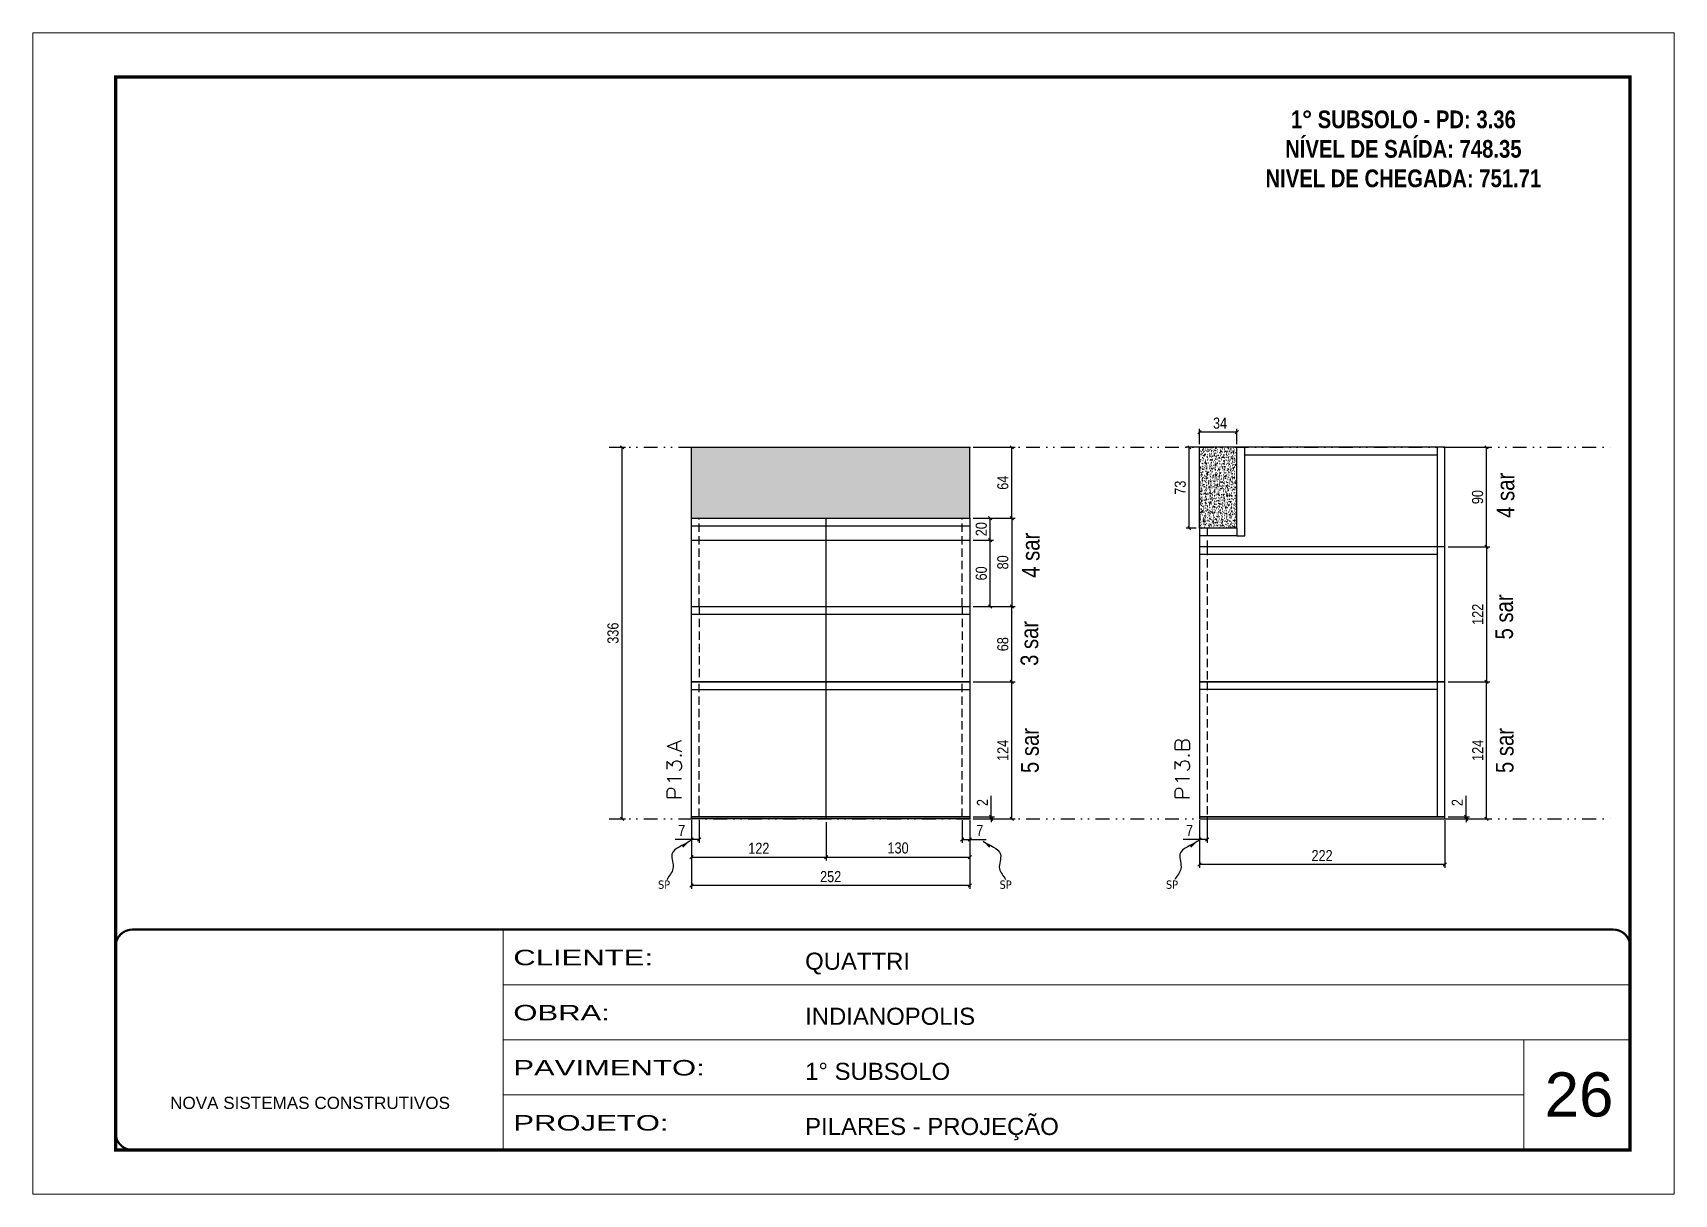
# Model space of a CAD drawing. Header units: millimetres. Extents: x 1945 to 8225, y 304 to 15137.
# Drawn here: x 3543 to 5028, y 7196 to 8246 of the extents above; entities that cross this region are included whole.
import ezdxf

# ---------------------------------------------------------------- set-up
doc = ezdxf.new("R2010")
doc.units = ezdxf.units.MM
for name, pattern in [('CONTINUO', [0]), ('DASHED', [0.75, 0.5, -0.25]), ('DIVIDE2', [0.625, 0.25, -0.125, 0, -0.125, 0, -0.125]), ('HIDDEN', [0.375, 0.25, -0.125])]:
    doc.linetypes.add(name, pattern=pattern)
for name, color, linetype, lineweight in [('CARIMBO', 255, 'Continuous', 9), ('Folhas', 255, 'Continuous', 9), ('SARRAFO DE PRESSAO', 251, 'DASHED', 9), ('Texto Seção', 7, 'Continuous', 15)]:
    doc.layers.add(name, color=color, linetype=linetype, lineweight=lineweight)
for name, color, linetype in [('COTA', 241, 'Continuous'), ('NOMENCLATURA', 7, 'Continuous'), ('Nível', 160, 'Continuous'), ('Painéis', 200, 'Continuous'), ('SARR_2.2x7', 40, 'Continuous'), ('texto', 7, 'Continuous')]:
    doc.layers.add(name, color=color, linetype=linetype)
doc.styles.add('ARIAL', font='arial.ttf')
doc.styles.add('ARIAL_NARROW', font='ARIALN.TTF', dxfattribs={"height": 0.2})
doc.styles.add('COTA TECNICA', font='techl___.ttf', dxfattribs={"height": 10})
doc.styles.add('COTA TECNICA-50', font='techl___.ttf', dxfattribs={"height": 10})
doc.styles.add('REGUA-120', font='ROMANS.shx', dxfattribs={"height": 15})
doc.styles.add('ROMANC', font='techb___.ttf', dxfattribs={"height": 2.5})
doc.styles.get("Standard").update_dxf_attribs({"font": 'arial.ttf'})
doc.styles.add('Tecnologia', font='')
doc.styles.get('Tecnologia').set_extended_font_data('Forgotten Futurist')
doc.dimstyles.new('COTA PAINEL-50', dxfattribs={"dimtxt": 10, "dimasz": 3, "dimexe": 3, "dimexo": 3, "dimgap": 3, "dimtad": 1, "dimdec": 1, "dimzin": 12, "dimdsep": 46, "dimtxsty": 'COTA TECNICA-50', "dimblk1": 'OBLIQUE', "dimblk2": 'OBLIQUE', "dimsah": 1, "dimcen": 0.9, "dimclrd": 4, "dimclre": 4, "dimclrt": 240, "dimadec": 1, "dimazin": 3, "dimtfac": 1, "dimtdec": 1, "dimtmove": 0, "dimatfit": 3, "dimfxl": 1, "dimtolj": 1, "dimtzin": 12, "dimarcsym": 0})
doc.dimstyles.new('PAINEL', dxfattribs={"dimtxt": 10, "dimasz": 3, "dimexe": 3, "dimexo": 3, "dimgap": 3, "dimtad": 1, "dimdec": 1, "dimzin": 12, "dimdsep": 46, "dimtxsty": 'COTA TECNICA', "dimblk1": 'OBLIQUE', "dimblk2": 'OBLIQUE', "dimsah": 1, "dimcen": 0.9, "dimclrd": 4, "dimclre": 4, "dimclrt": 240, "dimadec": 1, "dimazin": 3, "dimtfac": 1, "dimtdec": 1, "dimtmove": 0, "dimatfit": 3, "dimfxl": 1, "dimtolj": 1, "dimtzin": 12, "dimarcsym": 0})
doc.dimstyles.get("Standard").update_dxf_attribs({"dimtxt": 0.18, "dimasz": 0.18, "dimexe": 0.18, "dimexo": 0.0625, "dimgap": 0.09, "dimtad": 0, "dimtih": 1, "dimtoh": 1, "dimdec": 4, "dimzin": 0, "dimdsep": 46, "dimtxsty": 'Standard', "dimcen": 0.09, "dimadec": 0, "dimazin": 0, "dimtfac": 1, "dimtdec": 4, "dimtofl": 0, "dimtmove": 0, "dimatfit": 3, "dimfxl": 1, "dimtolj": 1, "dimtzin": 0, "dimarcsym": 0})

msp = doc.modelspace()

# ---------------------------------------------------------------- texts
at = {"layer": 'CARIMBO', "style": 'ARIAL'}
msp.add_text('26', height=40, dxfattribs=at).set_placement((4911.22, 7265.8))
at = {"layer": 'NOMENCLATURA', "style": 'ARIAL_NARROW'}
for s, p in [('4 sar', (4883.73, 7807.12)), ('4 sar', (4454.17, 7752.93)), ('5 sar', (4882.54, 7697.18)), ('3 sar', (4452.98, 7673.23)), ('5 sar', (4453.48, 7576.39)), ('5 sar', (4883.04, 7576.39))]:
    msp.add_text(s, height=16, rotation=90, dxfattribs=at).set_placement(p)
at = {"layer": 'NOMENCLATURA', "color": 2, "insert": (4783.35, 8175.45), "char_height": 16, "attachment_point": 2, "style": 'ROMANC'}
msp.add_mtext_dynamic_manual_height_columns('1° SUBSOLO - PD: 3.36\\PNÍVEL DE SAÍDA: 748.35\\PNIVEL DE CHEGADA: 751.71', width=449.0761, gutter_width=1, heights=[0], dxfattribs=at)
at = {"layer": 'texto', "color": 0, "char_height": 7.5, "attachment_point": 5}
for insert in [(4114.46, 7475.45), (4423.48, 7475.45), (4574.02, 7475.45)]:
    msp.add_mtext('{\\fTahoma|b0|i0|c0|p34;\\C4;SP}', dxfattribs=dict(at, insert=insert))
at = {"layer": 'Texto Seção', "style": 'REGUA-120', "width": 1.1}
for s, p in [('P13.A', (4130.29, 7551.77)), ('P13.B', (4589.85, 7551.77))]:
    msp.add_text(s, height=13, rotation=90, dxfattribs=at).set_placement(p)

# ---------------------------------------------------------------- blocks, each defined once
blk = doc.blocks.new('9999999999')
at = {"color": 30, "linetype": 'CONTINUO'}
for p, q in [((98564.6, 34230.2), (98564.6, 34429.4)), ((98564.6, 34379.6), (99584, 34379.6)), ((98564.6, 34329.8), (99488, 34329.8)), ((99584, 34329.8), (99488, 34329.8)), ((99488, 34329.8), (99488, 34230.2)), ((98564.6, 34280), (99488, 34280))]:
    blk.add_line(p, q, dxfattribs=at)
at = {"color": 30, "linetype": 'CONTINUO', "const_width": 2}
blk.add_lwpolyline([(99584, 34230.2), (99584, 34414.4, 0.414214), (99569, 34429.4), (98229, 34429.4, 0.414214), (98214, 34414.4), (98214, 34245.2, 0.414214), (98229, 34230.2), (99584, 34230.2)], format="xyb", dxfattribs=at)
at = {"layer": 'Folhas'}
blk.add_lwpolyline([(98139, 34190.2), (99624, 34190.2), (99624, 35240.2), (98139, 35240.2)], close=True, dxfattribs=at)
at = {"layer": 'Folhas', "color": 30, "const_width": 3}
blk.add_lwpolyline([(98214, 34230.2), (99584, 34230.2), (99584, 35200.2), (98214, 35200.2)], close=True, dxfattribs=at)
at = {"color": 7, "linetype": 'Continuous', "ltscale": 5, "style": 'ARIAL'}
for s, height, p in [('QUATTRI', 15.48, (98837.7, 34393.1)), ('INDIANOPOLIS', 15.483, (98837.7, 34343.3)), ('1° SUBSOLO', 15.48, (98837.7, 34293.5)), ('NOVA SISTEMAS CONSTRUTIVOS', 11.059, (98263.2, 34267.2)), ('PILARES - PROJEÇÃO', 15.483, (98837.7, 34243.7))]:
    blk.add_text(s, height=height, dxfattribs=at).set_placement(p)
at = {"layer": 'Folhas', "color": 7, "style": 'Tecnologia', "width": 1.5}
for s, p in [('CLIENTE:', (98573.7, 34397.2)), ('OBRA:', (98573.7, 34347.3)), ('PAVIMENTO:', (98573.7, 34297.5)), ('PROJETO:', (98573.7, 34247.7))]:
    blk.add_text(s, height=14, dxfattribs=at).set_placement(p)
blk = doc.blocks.new('_Oblique')
at = {"color": 0, "linetype": 'ByBlock', "lineweight": -2}
blk.add_line((-0.5, -0.5), (0.5, 0.5), dxfattribs=at)
blk = doc.blocks.new('*D1049')
at = {"layer": 'COTA', "color": 4, "lineweight": -2, "transparency": 16777216}
for p, q in [((4139.2, 7533.9), (4139.2, 7471.6)), ((4391.2, 7533.9), (4391.2, 7471.6)), ((4391.2, 7474.6), (4139.2, 7474.6))]:
    blk.add_line(p, q, dxfattribs=at)
at = {"layer": 'Defpoints', "color": 0, "transparency": 16777216}
for p in [(4139.2, 7536.9), (4391.2, 7536.9), (4139.2, 7474.6)]:
    blk.add_point(p, dxfattribs=at)
at = {"layer": 'COTA', "color": 4, "lineweight": -2, "transparency": 16777216, "xscale": 3, "yscale": 3, "zscale": 3, "rotation": 180}
blk.add_blockref('_Oblique', (4139.2, 7474.6), dxfattribs=at)
at = {"layer": 'COTA', "color": 4, "lineweight": -2, "transparency": 16777216, "xscale": 3, "yscale": 3, "zscale": 3}
blk.add_blockref('_Oblique', (4391.2, 7474.6), dxfattribs=at)
at = {"layer": 'COTA', "color": 240, "transparency": 16777216, "insert": (4265.2, 7482.7), "char_height": 10, "attachment_point": 5, "style": 'COTA TECNICA'}
blk.add_mtext('\\A1;252', dxfattribs=at)
blk = doc.blocks.new('*D1050')
at = {"layer": 'COTA', "color": 4, "lineweight": -2, "transparency": 16777216}
for p, q in [((4384.2, 7533.9), (4384.2, 7513.4)), ((4391.2, 7531.9), (4391.2, 7513.4)), ((4384.2, 7516.4), (4391.2, 7516.4)), ((4391.2, 7516.4), (4406, 7516.4))]:
    blk.add_line(p, q, dxfattribs=at)
at = {"layer": 'Defpoints', "color": 0, "transparency": 16777216}
for p in [(4384.2, 7536.9), (4391.2, 7534.9), (4391.2, 7516.4)]:
    blk.add_point(p, dxfattribs=at)
at = {"layer": 'COTA', "color": 4, "lineweight": -2, "transparency": 16777216, "xscale": 3, "yscale": 3, "zscale": 3, "rotation": 180}
blk.add_blockref('_Oblique', (4384.2, 7516.4), dxfattribs=at)
at = {"layer": 'COTA', "color": 4, "lineweight": -2, "transparency": 16777216, "xscale": 3, "yscale": 3, "zscale": 3}
blk.add_blockref('_Oblique', (4391.2, 7516.4), dxfattribs=at)
at = {"layer": 'COTA', "color": 240, "transparency": 16777216, "insert": (4400.1, 7524.5), "char_height": 10, "attachment_point": 5, "style": 'COTA TECNICA-50'}
blk.add_mtext('\\A1;7', dxfattribs=at)
blk = doc.blocks.new('*D1051')
at = {"layer": 'COTA', "color": 4, "lineweight": -2, "transparency": 16777216}
for p, q in [((4139.2, 7531.9), (4139.2, 7513.4)), ((4146.2, 7533.9), (4146.2, 7513.4)), ((4139.2, 7516.4), (4124.5, 7516.4)), ((4146.2, 7516.4), (4139.2, 7516.4))]:
    blk.add_line(p, q, dxfattribs=at)
at = {"layer": 'Defpoints', "color": 0, "transparency": 16777216}
for p in [(4139.2, 7534.9), (4146.2, 7536.9), (4139.2, 7516.4)]:
    blk.add_point(p, dxfattribs=at)
at = {"layer": 'COTA', "color": 4, "lineweight": -2, "transparency": 16777216, "xscale": 3, "yscale": 3, "zscale": 3, "rotation": 180}
blk.add_blockref('_Oblique', (4139.2, 7516.4), dxfattribs=at)
at = {"layer": 'COTA', "color": 4, "lineweight": -2, "transparency": 16777216, "xscale": 3, "yscale": 3, "zscale": 3}
blk.add_blockref('_Oblique', (4146.2, 7516.4), dxfattribs=at)
at = {"layer": 'COTA', "color": 240, "transparency": 16777216, "insert": (4130.4, 7524.5), "char_height": 10, "attachment_point": 5, "style": 'COTA TECNICA-50'}
blk.add_mtext('\\A1;7', dxfattribs=at)
blk = doc.blocks.new('*D1052')
at = {"layer": 'COTA', "color": 4, "lineweight": -2, "transparency": 16777216}
for p, q in [((4410.5, 7536.9), (4410.5, 7555.7)), ((4394.2, 7536.9), (4413.5, 7536.9)), ((4394.2, 7534.9), (4413.5, 7534.9)), ((4410.5, 7534.9), (4410.5, 7536.9)), ((4410.5, 7534.9), (4410.5, 7531.9))]:
    blk.add_line(p, q, dxfattribs=at)
at = {"layer": 'Defpoints', "color": 0, "transparency": 16777216}
for p in [(4391.2, 7536.9), (4391.2, 7534.9), (4410.5, 7534.9)]:
    blk.add_point(p, dxfattribs=at)
at = {"layer": 'COTA', "color": 4, "lineweight": -2, "transparency": 16777216, "xscale": 3, "yscale": 3, "zscale": 3}
for p, rotation in [((4410.5, 7536.9), 270), ((4410.5, 7534.9), 90)]:
    blk.add_blockref('_Oblique', p, dxfattribs=dict(at, rotation=rotation))
at = {"layer": 'COTA', "color": 240, "transparency": 16777216, "insert": (4402.5, 7549.7), "char_height": 10, "attachment_point": 5, "rotation": 90, "style": 'COTA TECNICA-50'}
blk.add_mtext('\\A1;2', dxfattribs=at)
blk = doc.blocks.new('*D1053')
at = {"layer": 'COTA', "color": 4, "lineweight": -2, "transparency": 16777216}
for p, q in [((4067.7, 7870.9), (4079.5, 7870.9)), ((4076.5, 7534.9), (4076.5, 7870.9)), ((4067.7, 7534.9), (4079.5, 7534.9))]:
    blk.add_line(p, q, dxfattribs=at)
at = {"layer": 'Defpoints', "color": 0, "transparency": 16777216}
for p in [(4064.7, 7870.9), (4076.5, 7870.9), (4064.7, 7534.9)]:
    blk.add_point(p, dxfattribs=at)
at = {"layer": 'COTA', "color": 4, "lineweight": -2, "transparency": 16777216, "xscale": 3, "yscale": 3, "zscale": 3}
for p, rotation in [((4076.5, 7870.9), 90), ((4076.5, 7534.9), 270)]:
    blk.add_blockref('_Oblique', p, dxfattribs=dict(at, rotation=rotation))
at = {"layer": 'COTA', "color": 240, "transparency": 16777216, "insert": (4068.3, 7702.9), "char_height": 10, "attachment_point": 5, "rotation": 90, "style": 'COTA TECNICA-50'}
blk.add_mtext('\\A1;336', dxfattribs=at)
blk = doc.blocks.new('*D1054')
at = {"layer": 'COTA', "color": 4, "lineweight": -2, "transparency": 16777216}
for p, q in [((4394.2, 7870.9), (4432.1, 7870.9)), ((4429.1, 7806.9), (4429.1, 7870.9)), ((4394.2, 7806.9), (4432.1, 7806.9))]:
    blk.add_line(p, q, dxfattribs=at)
at = {"layer": 'Defpoints', "color": 0, "transparency": 16777216}
for p in [(4391.2, 7870.9), (4429.1, 7870.9), (4391.2, 7806.9)]:
    blk.add_point(p, dxfattribs=at)
at = {"layer": 'COTA', "color": 4, "lineweight": -2, "transparency": 16777216, "xscale": 3, "yscale": 3, "zscale": 3}
for p, rotation in [((4429.1, 7870.9), 90), ((4429.1, 7806.9), 270)]:
    blk.add_blockref('_Oblique', p, dxfattribs=dict(at, rotation=rotation))
at = {"layer": 'COTA', "color": 240, "transparency": 16777216, "insert": (4421, 7838.9), "char_height": 10, "attachment_point": 5, "rotation": 90, "style": 'COTA TECNICA'}
blk.add_mtext('\\A1;64', dxfattribs=at)
blk = doc.blocks.new('*D1055')
at = {"layer": 'COTA', "color": 4, "lineweight": -2, "transparency": 16777216}
for p, q in [((4394.2, 7658.9), (4432.1, 7658.9)), ((4429.1, 7534.9), (4429.1, 7658.9)), ((4394.2, 7534.9), (4432.1, 7534.9))]:
    blk.add_line(p, q, dxfattribs=at)
at = {"layer": 'Defpoints', "color": 0, "transparency": 16777216}
for p in [(4391.2, 7658.9), (4429.1, 7658.9), (4391.2, 7534.9)]:
    blk.add_point(p, dxfattribs=at)
at = {"layer": 'COTA', "color": 4, "lineweight": -2, "transparency": 16777216, "xscale": 3, "yscale": 3, "zscale": 3}
for p, rotation in [((4429.1, 7658.9), 90), ((4429.1, 7534.9), 270)]:
    blk.add_blockref('_Oblique', p, dxfattribs=dict(at, rotation=rotation))
at = {"layer": 'COTA', "color": 240, "transparency": 16777216, "insert": (4421, 7596.9), "char_height": 10, "attachment_point": 5, "rotation": 90, "style": 'COTA TECNICA'}
blk.add_mtext('\\A1;124', dxfattribs=at)
blk = doc.blocks.new('*D1056')
at = {"layer": 'COTA', "color": 4, "lineweight": -2, "transparency": 16777216}
for p, q in [((4598.8, 7533.9), (4598.8, 7490.8)), ((4820.8, 7533.9), (4820.8, 7490.8)), ((4820.8, 7493.8), (4598.8, 7493.8))]:
    blk.add_line(p, q, dxfattribs=at)
at = {"layer": 'Defpoints', "color": 0, "transparency": 16777216}
for p in [(4598.8, 7536.9), (4820.8, 7536.9), (4598.8, 7493.8)]:
    blk.add_point(p, dxfattribs=at)
at = {"layer": 'COTA', "color": 4, "lineweight": -2, "transparency": 16777216, "xscale": 3, "yscale": 3, "zscale": 3, "rotation": 180}
blk.add_blockref('_Oblique', (4598.8, 7493.8), dxfattribs=at)
at = {"layer": 'COTA', "color": 4, "lineweight": -2, "transparency": 16777216, "xscale": 3, "yscale": 3, "zscale": 3}
blk.add_blockref('_Oblique', (4820.8, 7493.8), dxfattribs=at)
at = {"layer": 'COTA', "color": 240, "transparency": 16777216, "insert": (4709.8, 7501.8), "char_height": 10, "attachment_point": 5, "style": 'COTA TECNICA'}
blk.add_mtext('\\A1;222', dxfattribs=at)
blk = doc.blocks.new('*D1057')
at = {"layer": 'COTA', "color": 4, "lineweight": -2, "transparency": 16777216}
for p, q in [((4598.8, 7531.9), (4598.8, 7513.4)), ((4605.8, 7535.9), (4605.8, 7513.4)), ((4598.8, 7516.4), (4584.1, 7516.4)), ((4605.8, 7516.4), (4598.8, 7516.4))]:
    blk.add_line(p, q, dxfattribs=at)
at = {"layer": 'Defpoints', "color": 0, "transparency": 16777216}
for p in [(4598.8, 7534.9), (4605.8, 7538.9), (4598.8, 7516.4)]:
    blk.add_point(p, dxfattribs=at)
at = {"layer": 'COTA', "color": 4, "lineweight": -2, "transparency": 16777216, "xscale": 3, "yscale": 3, "zscale": 3, "rotation": 180}
blk.add_blockref('_Oblique', (4598.8, 7516.4), dxfattribs=at)
at = {"layer": 'COTA', "color": 4, "lineweight": -2, "transparency": 16777216, "xscale": 3, "yscale": 3, "zscale": 3}
blk.add_blockref('_Oblique', (4605.8, 7516.4), dxfattribs=at)
at = {"layer": 'COTA', "color": 240, "transparency": 16777216, "insert": (4589.9, 7524.5), "char_height": 10, "attachment_point": 5, "style": 'COTA TECNICA-50'}
blk.add_mtext('\\A1;7', dxfattribs=at)
blk = doc.blocks.new('*D1058')
at = {"layer": 'COTA', "color": 4, "lineweight": -2, "transparency": 16777216}
for p, q in [((4840.1, 7536.9), (4840.1, 7555.7)), ((4823.8, 7536.9), (4843.1, 7536.9)), ((4823.8, 7534.9), (4843.1, 7534.9)), ((4840.1, 7534.9), (4840.1, 7536.9)), ((4840.1, 7534.9), (4840.1, 7531.9))]:
    blk.add_line(p, q, dxfattribs=at)
at = {"layer": 'Defpoints', "color": 0, "transparency": 16777216}
for p in [(4820.8, 7536.9), (4820.8, 7534.9), (4840.1, 7534.9)]:
    blk.add_point(p, dxfattribs=at)
at = {"layer": 'COTA', "color": 4, "lineweight": -2, "transparency": 16777216, "xscale": 3, "yscale": 3, "zscale": 3}
for p, rotation in [((4840.1, 7536.9), 270), ((4840.1, 7534.9), 90)]:
    blk.add_blockref('_Oblique', p, dxfattribs=dict(at, rotation=rotation))
at = {"layer": 'COTA', "color": 240, "transparency": 16777216, "insert": (4832.1, 7549.7), "char_height": 10, "attachment_point": 5, "rotation": 90, "style": 'COTA TECNICA-50'}
blk.add_mtext('\\A1;2', dxfattribs=at)
blk = doc.blocks.new('*D1059')
at = {"layer": 'COTA', "color": 4, "lineweight": -2, "transparency": 16777216}
for p, q in [((4823.8, 7658.9), (4861.6, 7658.9)), ((4858.6, 7534.9), (4858.6, 7658.9)), ((4823.8, 7534.9), (4861.6, 7534.9))]:
    blk.add_line(p, q, dxfattribs=at)
at = {"layer": 'Defpoints', "color": 0, "transparency": 16777216}
for p in [(4820.8, 7658.9), (4858.6, 7658.9), (4820.8, 7534.9)]:
    blk.add_point(p, dxfattribs=at)
at = {"layer": 'COTA', "color": 4, "lineweight": -2, "transparency": 16777216, "xscale": 3, "yscale": 3, "zscale": 3}
for p, rotation in [((4858.6, 7658.9), 90), ((4858.6, 7534.9), 270)]:
    blk.add_blockref('_Oblique', p, dxfattribs=dict(at, rotation=rotation))
at = {"layer": 'COTA', "color": 240, "transparency": 16777216, "insert": (4850.6, 7596.9), "char_height": 10, "attachment_point": 5, "rotation": 90, "style": 'COTA TECNICA'}
blk.add_mtext('\\A1;124', dxfattribs=at)
blk = doc.blocks.new('*D1060')
at = {"layer": 'COTA', "color": 4, "lineweight": -2, "transparency": 16777216}
for p, q in [((4823.8, 7780.9), (4861.6, 7780.9)), ((4858.6, 7780.9), (4858.6, 7658.9)), ((4823.8, 7658.9), (4861.6, 7658.9))]:
    blk.add_line(p, q, dxfattribs=at)
at = {"layer": 'Defpoints', "color": 0, "transparency": 16777216}
for p in [(4820.8, 7780.9), (4820.8, 7658.9), (4858.6, 7658.9)]:
    blk.add_point(p, dxfattribs=at)
at = {"layer": 'COTA', "color": 4, "lineweight": -2, "transparency": 16777216, "xscale": 3, "yscale": 3, "zscale": 3}
for p, rotation in [((4858.6, 7780.9), 90), ((4858.6, 7658.9), 270)]:
    blk.add_blockref('_Oblique', p, dxfattribs=dict(at, rotation=rotation))
at = {"layer": 'COTA', "color": 240, "transparency": 16777216, "insert": (4850.6, 7719.9), "char_height": 10, "attachment_point": 5, "rotation": 90, "style": 'COTA TECNICA'}
blk.add_mtext('\\A1;122', dxfattribs=at)
blk = doc.blocks.new('*D1625')
at = {"layer": 'COTA', "color": 4, "lineweight": -2, "transparency": 16777216}
for p, q in [((4823.8, 7870.9), (4861.6, 7870.9)), ((4858.6, 7780.9), (4858.6, 7870.9)), ((4823.8, 7780.9), (4861.6, 7780.9))]:
    blk.add_line(p, q, dxfattribs=at)
at = {"layer": 'Defpoints', "color": 0, "transparency": 16777216}
for p in [(4820.8, 7870.9), (4858.6, 7870.9), (4820.8, 7780.9)]:
    blk.add_point(p, dxfattribs=at)
at = {"layer": 'COTA', "color": 4, "lineweight": -2, "transparency": 16777216, "xscale": 3, "yscale": 3, "zscale": 3}
for p, rotation in [((4858.6, 7870.9), 90), ((4858.6, 7780.9), 270)]:
    blk.add_blockref('_Oblique', p, dxfattribs=dict(at, rotation=rotation))
at = {"layer": 'COTA', "color": 240, "transparency": 16777216, "insert": (4850.5, 7825.9), "char_height": 10, "attachment_point": 5, "rotation": 90, "style": 'COTA TECNICA'}
blk.add_mtext('\\A1;90', dxfattribs=at)
blk = doc.blocks.new('*D1061')
at = {"layer": 'COTA', "color": 4, "lineweight": -2, "transparency": 16777216}
for p, q in [((4598.8, 7873.9), (4598.8, 7887.5)), ((4632.8, 7873.9), (4632.8, 7887.5)), ((4632.8, 7884.5), (4598.8, 7884.5))]:
    blk.add_line(p, q, dxfattribs=at)
at = {"layer": 'Defpoints', "color": 0, "transparency": 16777216}
for p in [(4598.8, 7884.5), (4598.8, 7870.9), (4632.8, 7870.9)]:
    blk.add_point(p, dxfattribs=at)
at = {"layer": 'COTA', "color": 4, "lineweight": -2, "transparency": 16777216, "xscale": 3, "yscale": 3, "zscale": 3, "rotation": 180}
blk.add_blockref('_Oblique', (4598.8, 7884.5), dxfattribs=at)
at = {"layer": 'COTA', "color": 4, "lineweight": -2, "transparency": 16777216, "xscale": 3, "yscale": 3, "zscale": 3}
blk.add_blockref('_Oblique', (4632.8, 7884.5), dxfattribs=at)
at = {"layer": 'COTA', "color": 240, "transparency": 16777216, "insert": (4617.5, 7892.7), "char_height": 10, "attachment_point": 5, "style": 'COTA TECNICA'}
blk.add_mtext('\\A1;34', dxfattribs=at)
blk = doc.blocks.new('*D1062')
at = {"layer": 'COTA', "color": 4, "lineweight": -2, "transparency": 16777216}
for p, q in [((4629.8, 7870.9), (4586.7, 7870.9)), ((4589.7, 7797.9), (4589.7, 7870.9)), ((4595.8, 7797.9), (4586.7, 7797.9))]:
    blk.add_line(p, q, dxfattribs=at)
at = {"layer": 'Defpoints', "color": 0, "transparency": 16777216}
for p in [(4589.7, 7870.9), (4632.8, 7870.9), (4598.8, 7797.9)]:
    blk.add_point(p, dxfattribs=at)
at = {"layer": 'COTA', "color": 4, "lineweight": -2, "transparency": 16777216, "xscale": 3, "yscale": 3, "zscale": 3}
for p, rotation in [((4589.7, 7870.9), 90), ((4589.7, 7797.9), 270)]:
    blk.add_blockref('_Oblique', p, dxfattribs=dict(at, rotation=rotation))
at = {"layer": 'COTA', "color": 240, "transparency": 16777216, "insert": (4581.5, 7834.4), "char_height": 10, "attachment_point": 5, "rotation": 90, "style": 'COTA TECNICA'}
blk.add_mtext('\\A1;73', dxfattribs=at)
blk = doc.blocks.new('*D1629')
at = {"layer": 'Defpoints', "color": 0, "transparency": 16777216}
for p in [(4139.2, 7534.9), (4261.2, 7534.9), (4261.2, 7500.4)]:
    blk.add_point(p, dxfattribs=at)
at = {"layer": 'Painéis', "color": 4, "lineweight": -2, "transparency": 16777216}
for p, q in [((4139.2, 7531.9), (4139.2, 7497.4)), ((4261.2, 7531.9), (4261.2, 7497.4)), ((4139.2, 7500.4), (4261.2, 7500.4))]:
    blk.add_line(p, q, dxfattribs=at)
at = {"layer": 'Painéis', "color": 4, "lineweight": -2, "transparency": 16777216, "xscale": 3, "yscale": 3, "zscale": 3, "rotation": 180}
blk.add_blockref('_Oblique', (4139.2, 7500.4), dxfattribs=at)
at = {"layer": 'Painéis', "color": 4, "lineweight": -2, "transparency": 16777216, "xscale": 3, "yscale": 3, "zscale": 3}
blk.add_blockref('_Oblique', (4261.2, 7500.4), dxfattribs=at)
at = {"layer": 'Painéis', "color": 240, "transparency": 16777216, "insert": (4200.2, 7508.4), "char_height": 10, "attachment_point": 5, "style": 'COTA TECNICA'}
blk.add_mtext('\\A1;122', dxfattribs=at)
blk = doc.blocks.new('*D1083')
at = {"layer": 'Defpoints', "color": 0, "transparency": 16777216}
for p in [(4261.2, 7534.9), (4391.2, 7534.9), (4391.2, 7500.4)]:
    blk.add_point(p, dxfattribs=at)
at = {"layer": 'Painéis', "color": 4, "lineweight": -2, "transparency": 16777216}
for p, q in [((4261.2, 7531.9), (4261.2, 7497.4)), ((4391.2, 7531.9), (4391.2, 7497.4)), ((4261.2, 7500.4), (4391.2, 7500.4))]:
    blk.add_line(p, q, dxfattribs=at)
at = {"layer": 'Painéis', "color": 4, "lineweight": -2, "transparency": 16777216, "xscale": 3, "yscale": 3, "zscale": 3, "rotation": 180}
blk.add_blockref('_Oblique', (4261.2, 7500.4), dxfattribs=at)
at = {"layer": 'Painéis', "color": 4, "lineweight": -2, "transparency": 16777216, "xscale": 3, "yscale": 3, "zscale": 3}
blk.add_blockref('_Oblique', (4391.2, 7500.4), dxfattribs=at)
at = {"layer": 'Painéis', "color": 240, "transparency": 16777216, "insert": (4326.2, 7508.6), "char_height": 10, "attachment_point": 5, "style": 'COTA TECNICA'}
blk.add_mtext('\\A1;130', dxfattribs=at)
blk = doc.blocks.new('*D798')
at = {"layer": 'COTA', "color": 4, "lineweight": -2, "transparency": 16777216}
for p, q in [((4394.2, 7806.9), (4412.6, 7806.9)), ((4409.6, 7786.9), (4409.6, 7806.9)), ((4394.2, 7786.9), (4412.6, 7786.9))]:
    blk.add_line(p, q, dxfattribs=at)
at = {"layer": 'Defpoints', "color": 0, "transparency": 16777216}
for p in [(4391.2, 7806.9), (4409.6, 7806.9), (4391.2, 7786.9)]:
    blk.add_point(p, dxfattribs=at)
at = {"layer": 'COTA', "color": 4, "lineweight": -2, "transparency": 16777216, "xscale": 3, "yscale": 3, "zscale": 3}
for p, rotation in [((4409.6, 7806.9), 90), ((4409.6, 7786.9), 270)]:
    blk.add_blockref('_Oblique', p, dxfattribs=dict(at, rotation=rotation))
at = {"layer": 'COTA', "color": 240, "transparency": 16777216, "insert": (4401.5, 7796.9), "char_height": 10, "attachment_point": 5, "rotation": 90, "style": 'COTA TECNICA'}
blk.add_mtext('\\A1;20', dxfattribs=at)
blk = doc.blocks.new('*D799')
at = {"layer": 'Defpoints', "color": 0, "transparency": 16777216}
for p in [(4391.2, 7726.9), (4429.1, 7726.9), (4391.2, 7658.9)]:
    blk.add_point(p, dxfattribs=at)
at = {"layer": 'Painéis', "color": 4, "lineweight": -2, "transparency": 16777216}
for p, q in [((4394.2, 7726.9), (4432.1, 7726.9)), ((4429.1, 7658.9), (4429.1, 7726.9)), ((4394.2, 7658.9), (4432.1, 7658.9))]:
    blk.add_line(p, q, dxfattribs=at)
at = {"layer": 'Painéis', "color": 4, "lineweight": -2, "transparency": 16777216, "xscale": 3, "yscale": 3, "zscale": 3}
for p, rotation in [((4429.1, 7726.9), 90), ((4429.1, 7658.9), 270)]:
    blk.add_blockref('_Oblique', p, dxfattribs=dict(at, rotation=rotation))
at = {"layer": 'Painéis', "color": 240, "transparency": 16777216, "insert": (4421, 7692.9), "char_height": 10, "attachment_point": 5, "rotation": 90, "style": 'COTA TECNICA'}
blk.add_mtext('\\A1;68', dxfattribs=at)
blk = doc.blocks.new('*D800')
at = {"layer": 'Defpoints', "color": 0, "transparency": 16777216}
for p in [(4391.2, 7786.9), (4409.6, 7786.9), (4391.2, 7726.9)]:
    blk.add_point(p, dxfattribs=at)
at = {"layer": 'Painéis', "color": 4, "lineweight": -2, "transparency": 16777216}
for p, q in [((4394.2, 7786.9), (4412.6, 7786.9)), ((4409.6, 7726.9), (4409.6, 7786.9)), ((4394.2, 7726.9), (4412.6, 7726.9))]:
    blk.add_line(p, q, dxfattribs=at)
at = {"layer": 'Painéis', "color": 4, "lineweight": -2, "transparency": 16777216, "xscale": 3, "yscale": 3, "zscale": 3}
for p, rotation in [((4409.6, 7786.9), 90), ((4409.6, 7726.9), 270)]:
    blk.add_blockref('_Oblique', p, dxfattribs=dict(at, rotation=rotation))
at = {"layer": 'Painéis', "color": 240, "transparency": 16777216, "insert": (4401.5, 7756.9), "char_height": 10, "attachment_point": 5, "rotation": 90, "style": 'COTA TECNICA'}
blk.add_mtext('\\A1;60', dxfattribs=at)
blk = doc.blocks.new('*D801')
at = {"layer": 'Defpoints', "color": 0, "transparency": 16777216}
for p in [(4391.2, 7806.9), (4391.2, 7726.9), (4429.1, 7726.9)]:
    blk.add_point(p, dxfattribs=at)
at = {"layer": 'Painéis', "color": 4, "lineweight": -2, "transparency": 16777216}
for p, q in [((4394.2, 7806.9), (4432.1, 7806.9)), ((4429.1, 7806.9), (4429.1, 7726.9)), ((4394.2, 7726.9), (4432.1, 7726.9))]:
    blk.add_line(p, q, dxfattribs=at)
at = {"layer": 'Painéis', "color": 4, "lineweight": -2, "transparency": 16777216, "xscale": 3, "yscale": 3, "zscale": 3}
for p, rotation in [((4429.1, 7806.9), 90), ((4429.1, 7726.9), 270)]:
    blk.add_blockref('_Oblique', p, dxfattribs=dict(at, rotation=rotation))
at = {"layer": 'Painéis', "color": 240, "transparency": 16777216, "insert": (4421, 7766.9), "char_height": 10, "attachment_point": 5, "rotation": 90, "style": 'COTA TECNICA'}
blk.add_mtext('\\A1;80', dxfattribs=at)

# ---------------------------------------------------------------- dimensions: what is measured, and where the dimension line sits
at = {"layer": 'COTA'}
dim = msp.add_linear_dim(base=(4598.8, 7884.47), p1=(4632.8, 7870.94), p2=(4598.8, 7870.94), dimstyle='PAINEL', dxfattribs=at)
dim.commit()
dim.dimension.update_dxf_attribs({"geometry": '*D1061', "text_midpoint": (4617.55, 7884.47), "dimtype": 160})
for base, p1, p2, angle, dimstyle, picture, middle in [((4076.5, 7870.94), (4064.65, 7534.94), (4064.65, 7870.94), 90, 'COTA PAINEL-50', '*D1053', (4068.28, 7702.94)), ((4429.08, 7870.94), (4391.24, 7806.94), (4391.24, 7870.94), 90, 'PAINEL', '*D1054', (4420.98, 7838.94)), ((4589.68, 7870.94), (4598.8, 7797.94), (4632.8, 7870.94), 90, 'PAINEL', '*D1062', (4581.46, 7834.44)), ((4858.64, 7870.94), (4820.8, 7780.94), (4820.8, 7870.94), 90, 'PAINEL', '*D1625', (4850.51, 7825.94)), ((4858.64, 7658.94), (4820.8, 7780.94), (4820.8, 7658.94), 90, 'PAINEL', '*D1060', (4850.58, 7719.94)), ((4429.08, 7658.94), (4391.24, 7534.94), (4391.24, 7658.94), 90, 'PAINEL', '*D1055', (4421, 7596.94)), ((4858.64, 7658.94), (4820.8, 7534.94), (4820.8, 7658.94), 90, 'PAINEL', '*D1059', (4850.56, 7596.94)), ((4139.24, 7516.43), (4146.24, 7536.94), (4139.24, 7534.94), 180, 'COTA PAINEL-50', '*D1051', (4130.37, 7524.5)), ((4598.8, 7516.43), (4605.8, 7538.94), (4598.8, 7534.94), 180, 'COTA PAINEL-50', '*D1057', (4589.93, 7524.5))]:
    dim = msp.add_linear_dim(base=base, p1=p1, p2=p2, angle=angle, dimstyle=dimstyle, dxfattribs=at)
    dim.commit()
    dim.dimension.update_dxf_attribs({"geometry": picture, "text_midpoint": middle})
for base, p1, p2, dimstyle, picture, middle in [((4409.64, 7806.94), (4391.24, 7786.94), (4391.24, 7806.94), 'PAINEL', '*D798', (4409.64, 7796.94)), ((4410.5, 7534.94), (4391.24, 7536.94), (4391.24, 7534.94), 'COTA PAINEL-50', '*D1052', (4410.5, 7549.69)), ((4840.05, 7534.94), (4820.8, 7536.94), (4820.8, 7534.94), 'COTA PAINEL-50', '*D1058', (4840.05, 7549.69))]:
    dim = msp.add_linear_dim(base=base, p1=p1, p2=p2, angle=90, dimstyle=dimstyle, dxfattribs=at)
    dim.commit()
    dim.dimension.update_dxf_attribs({"geometry": picture, "text_midpoint": middle, "dimtype": 160})
for base, p1, p2, picture, middle in [((4139.24, 7474.56), (4391.24, 7536.94), (4139.24, 7536.94), '*D1049', (4265.24, 7482.67)), ((4598.8, 7493.76), (4820.8, 7536.94), (4598.8, 7536.94), '*D1056', (4709.8, 7501.76))]:
    dim = msp.add_linear_dim(base=base, p1=p1, p2=p2, angle=180, dimstyle='PAINEL', override={"dimarcsym": 2}, dxfattribs=at)
    dim.commit()
    dim.dimension.update_dxf_attribs({"geometry": picture, "text_midpoint": middle})
dim = msp.add_linear_dim(base=(4391.24, 7516.43), p1=(4384.24, 7536.94), p2=(4391.24, 7534.94), dimstyle='COTA PAINEL-50', dxfattribs=at)
dim.commit()
dim.dimension.update_dxf_attribs({"geometry": '*D1050', "text_midpoint": (4400.1, 7524.5)})
at = {"layer": 'Painéis'}
for base, p1, p2, picture, middle in [((4429.08, 7726.94), (4391.24, 7806.94), (4391.24, 7726.94), '*D801', (4420.95, 7766.94)), ((4409.64, 7786.94), (4391.24, 7726.94), (4391.24, 7786.94), '*D800', (4401.54, 7756.94)), ((4429.08, 7726.94), (4391.24, 7658.94), (4391.24, 7726.94), '*D799', (4420.95, 7692.94))]:
    dim = msp.add_linear_dim(base=base, p1=p1, p2=p2, angle=90, dimstyle='PAINEL', dxfattribs=at)
    dim.commit()
    dim.dimension.update_dxf_attribs({"geometry": picture, "text_midpoint": middle})
for base, p1, p2, picture, middle in [((4261.24, 7500.39), (4139.24, 7534.94), (4261.24, 7534.94), '*D1629', (4200.24, 7508.44)), ((4391.24, 7500.39), (4261.24, 7534.94), (4391.24, 7534.94), '*D1083', (4326.24, 7508.61))]:
    dim = msp.add_linear_dim(base=base, p1=p1, p2=p2, dimstyle='PAINEL', dxfattribs=at)
    dim.commit()
    dim.dimension.update_dxf_attribs({"geometry": picture, "text_midpoint": middle})

# ---------------------------------------------------------------- hatches: boundary and pattern name
at = {"layer": 'COTA', "linetype": 'ByBlock'}
h = msp.add_hatch(dxfattribs=at)
h.set_pattern_fill('AR-CONC', color=256, scale=0.03)
h.set_pattern_definition([(50, (-12492.5256, 2461.5064), (5.4655401, -0.4781726), [0.5715, -6.2865]), (355, (-12492.5256, 2461.5064), (-1.0573026, 5.7317054), [0.4572, -5.0292175]), (100.451445, (-12492.07, 2461.4665), (4.4082374, 5.2535326), [0.4857003, -5.3427073]), (46.1842, (-12492.5256, 2463.0304), (8.1323712, -1.2612698), [0.85725, -9.42975]), (96.63556, (-12491.848, 2462.925), (7.122124, 7.4227837), [0.7285507, -8.0140682]), (351.18415, (-12492.526, 2463.03), (7.122124, 7.4227837), [0.685799, -7.543792]), (21, (-12491.7636, 2462.6494), (4.5484317, -3.067956), [0.5715, -6.2865]), (326, (-12491.7636, 2462.6494), (1.8540609, 5.525639), [0.4572, -5.0292]), (71.451445, (-12491.3846, 2462.3937), (6.4024926, 2.457683), [0.4857003, -5.3426981]), (37.5, (-12492.5256, 2461.5064), (0.0926581, 2.53665117), [0, -4.96824, 0, -5.1054, 0, -5.04825]), (7.5, (-12492.5256, 2461.5064), (2.00458988, 3.00541724), [0, -2.91084, 0, -4.85394, 0, -1.92405]), (327.5, (-12494.225, 2461.5064), (4.06771786, -0.17186232), [0, -1.905, 0, -5.9436, 0, -7.8867]), (317.5, (-12494.987, 2461.5064), (4.44387544, 0.7627947), [0, -2.4765, 0, -3.94716, 0, -5.6007])])
h.paths.add_polyline_path([(4139.24, 7806.94), (4139.24, 7870.94), (4391.24, 7870.94), (4391.24, 7806.94)])
h = msp.add_hatch(dxfattribs=at)
h.set_pattern_fill('AR-CONC', color=256, scale=0.03)
h.set_pattern_definition([(50, (-12032.966, 2461.5064), (5.4655401, -0.4781726), [0.5715, -6.2865]), (355, (-12032.966, 2461.5064), (-1.0573026, 5.7317054), [0.4572, -5.0292175]), (100.451445, (-12032.5106, 2461.4665), (4.4082374, 5.2535326), [0.4857003, -5.3427073]), (46.1842, (-12032.966, 2463.0304), (8.1323712, -1.2612698), [0.85725, -9.42975]), (96.63556, (-12032.2884, 2462.925), (7.122124, 7.4227837), [0.7285507, -8.0140682]), (351.18415, (-12032.966, 2463.03), (7.122124, 7.4227837), [0.685799, -7.543792]), (21, (-12032.204, 2462.6494), (4.5484317, -3.067956), [0.5715, -6.2865]), (326, (-12032.204, 2462.6494), (1.8540609, 5.525639), [0.4572, -5.0292]), (71.451445, (-12031.825, 2462.3937), (6.4024926, 2.457683), [0.4857003, -5.3426981]), (37.5, (-12032.9661, 2461.5064), (0.0926581, 2.53665117), [0, -4.96824, 0, -5.1054, 0, -5.04825]), (7.5, (-12032.966, 2461.5064), (2.00458988, 3.00541724), [0, -2.91084, 0, -4.85394, 0, -1.92405]), (327.5, (-12034.6654, 2461.5064), (4.06771786, -0.17186232), [0, -1.905, 0, -5.9436, 0, -7.8867]), (317.5, (-12035.4274, 2461.5064), (4.44387544, 0.7627947), [0, -2.4765, 0, -3.94716, 0, -5.6007])])
h.paths.add_polyline_path([(4632.8, 7797.94), (4632.8, 7870.94), (4598.8, 7870.94), (4598.8, 7797.94)])

# ---------------------------------------------------------------- linework, layer by layer
for p, q in [((4139.24, 7806.94), (4139.24, 7870.94)), ((4139.24, 7870.94), (4391.24, 7870.94)), ((4391.24, 7806.94), (4391.24, 7870.94)), ((4632.8, 7870.94), (4598.8, 7870.94)), ((4598.8, 7797.94), (4598.8, 7870.94))]:
    msp.add_line(p, q, dxfattribs=at)
at = {"layer": 'Nível', "color": 4, "linetype": 'DIVIDE2', "ltscale": 50}
for p, q in [((4064.65, 7870.94), (4974.86, 7870.94)), ((4064.65, 7534.94), (4974.86, 7534.94))]:
    msp.add_line(p, q, dxfattribs=at)
at = {"layer": 'Painéis'}
for p, q in [((4820.8, 7870.94), (4632.8, 7870.94)), ((4632.8, 7797.94), (4632.8, 7870.94)), ((4820.8, 7658.94), (4820.8, 7870.94)), ((4139.24, 7658.94), (4139.24, 7806.94)), ((4139.24, 7806.94), (4391.24, 7806.94)), ((4261.24, 7658.94), (4261.24, 7806.94)), ((4391.24, 7806.94), (4391.24, 7658.94)), ((4598.8, 7797.94), (4598.8, 7658.94)), ((4632.8, 7797.94), (4598.8, 7797.94)), ((4139.24, 7786.94), (4391.24, 7786.94)), ((4820.8, 7780.94), (4598.8, 7780.94)), ((4139.24, 7726.94), (4391.24, 7726.94)), ((4139.24, 7534.94), (4139.24, 7658.94)), ((4391.24, 7658.94), (4139.24, 7658.94)), ((4139.24, 7658.94), (4391.24, 7658.94)), ((4261.24, 7534.94), (4261.24, 7658.94)), ((4391.24, 7658.94), (4391.24, 7534.94)), ((4598.8, 7658.94), (4598.8, 7534.94)), ((4598.8, 7658.94), (4820.8, 7658.94)), ((4820.8, 7658.94), (4598.8, 7658.94)), ((4820.8, 7534.94), (4820.8, 7658.94)), ((4391.24, 7536.94), (4139.24, 7536.94)), ((4598.8, 7536.94), (4820.8, 7536.94))]:
    msp.add_line(p, q, dxfattribs=at)
for points in [[(4139.24, 7536.94), (4391.24, 7536.94), (4391.24, 7534.94), (4139.24, 7534.94)], [(4820.8, 7536.94), (4598.8, 7536.94), (4598.8, 7534.94), (4820.8, 7534.94)]]:
    msp.add_lwpolyline(points, close=True, dxfattribs=at)
at = {"layer": 'SARR_2.2x7'}
for p, q in [((4639.8, 7790.94), (4639.8, 7870.94)), ((4813.8, 7870.94), (4813.8, 7780.94)), ((4813.8, 7863.94), (4639.8, 7863.94)), ((4139.24, 7799.94), (4391.24, 7799.94)), ((4632.8, 7797.94), (4632.8, 7790.94)), ((4632.8, 7790.94), (4598.8, 7790.94)), ((4632.8, 7790.94), (4639.8, 7790.94)), ((4813.8, 7773.94), (4598.8, 7773.94)), ((4813.8, 7780.94), (4813.8, 7658.94)), ((4139.24, 7719.94), (4391.24, 7719.94)), ((4139.24, 7651.94), (4391.24, 7651.94)), ((4813.8, 7651.94), (4598.8, 7651.94)), ((4813.8, 7658.94), (4813.8, 7536.94))]:
    msp.add_line(p, q, dxfattribs=at)
at = {"layer": 'SARR_2.2x7', "linetype": 'HIDDEN', "ltscale": 30}
for p, q in [((4146.24, 7726.94), (4146.24, 7806.94)), ((4384.24, 7726.94), (4384.24, 7806.94)), ((4605.8, 7797.94), (4605.8, 7780.94)), ((4605.8, 7780.94), (4605.8, 7658.94)), ((4146.24, 7726.94), (4146.24, 7658.94)), ((4384.24, 7726.94), (4384.24, 7658.94)), ((4146.24, 7536.94), (4146.24, 7658.94)), ((4384.24, 7536.94), (4384.24, 7658.94)), ((4605.8, 7658.94), (4605.8, 7536.94)), ((4146.24, 7536.94), (4146.24, 7536.94)), ((4384.24, 7536.94), (4384.24, 7536.94)), ((4605.8, 7538.94), (4605.8, 7538.94)), ((4813.8, 7538.94), (4813.8, 7538.94))]:
    msp.add_line(p, q, dxfattribs=at)

# ---------------------------------------------------------------- block references
at = {"layer": 'SARRAFO DE PRESSAO', "color": 6, "linetype": 'ByBlock'}
msp.add_blockref('9999999999', (-94595.62, -26994.55), dxfattribs=at)

msp.set_redraw_order([(e.dxf.handle, doc.entitydb.next_handle()) for e in msp.query("TEXT MTEXT ATTDEF DIMENSION ARC_DIMENSION")])  # texts and dimensions are drawn at this point

# ---------------------------------------------------------------- leaders
at = {"layer": 'COTA', "path_type": 1}
for points in [[(4137.41, 7514.76), (4121.62, 7502.93), (4122.55, 7489.92), (4117, 7480.14)], [(4403.07, 7514.76), (4418.85, 7502.93), (4417.93, 7489.92), (4423.48, 7480.14)], [(4596.97, 7514.76), (4581.18, 7502.93), (4582.11, 7489.92), (4576.55, 7480.14)]]:
    msp.add_leader(points, dimstyle='Standard', override={"dimasz": 8}, dxfattribs=at)

doc.saveas('drawing.dxf')
